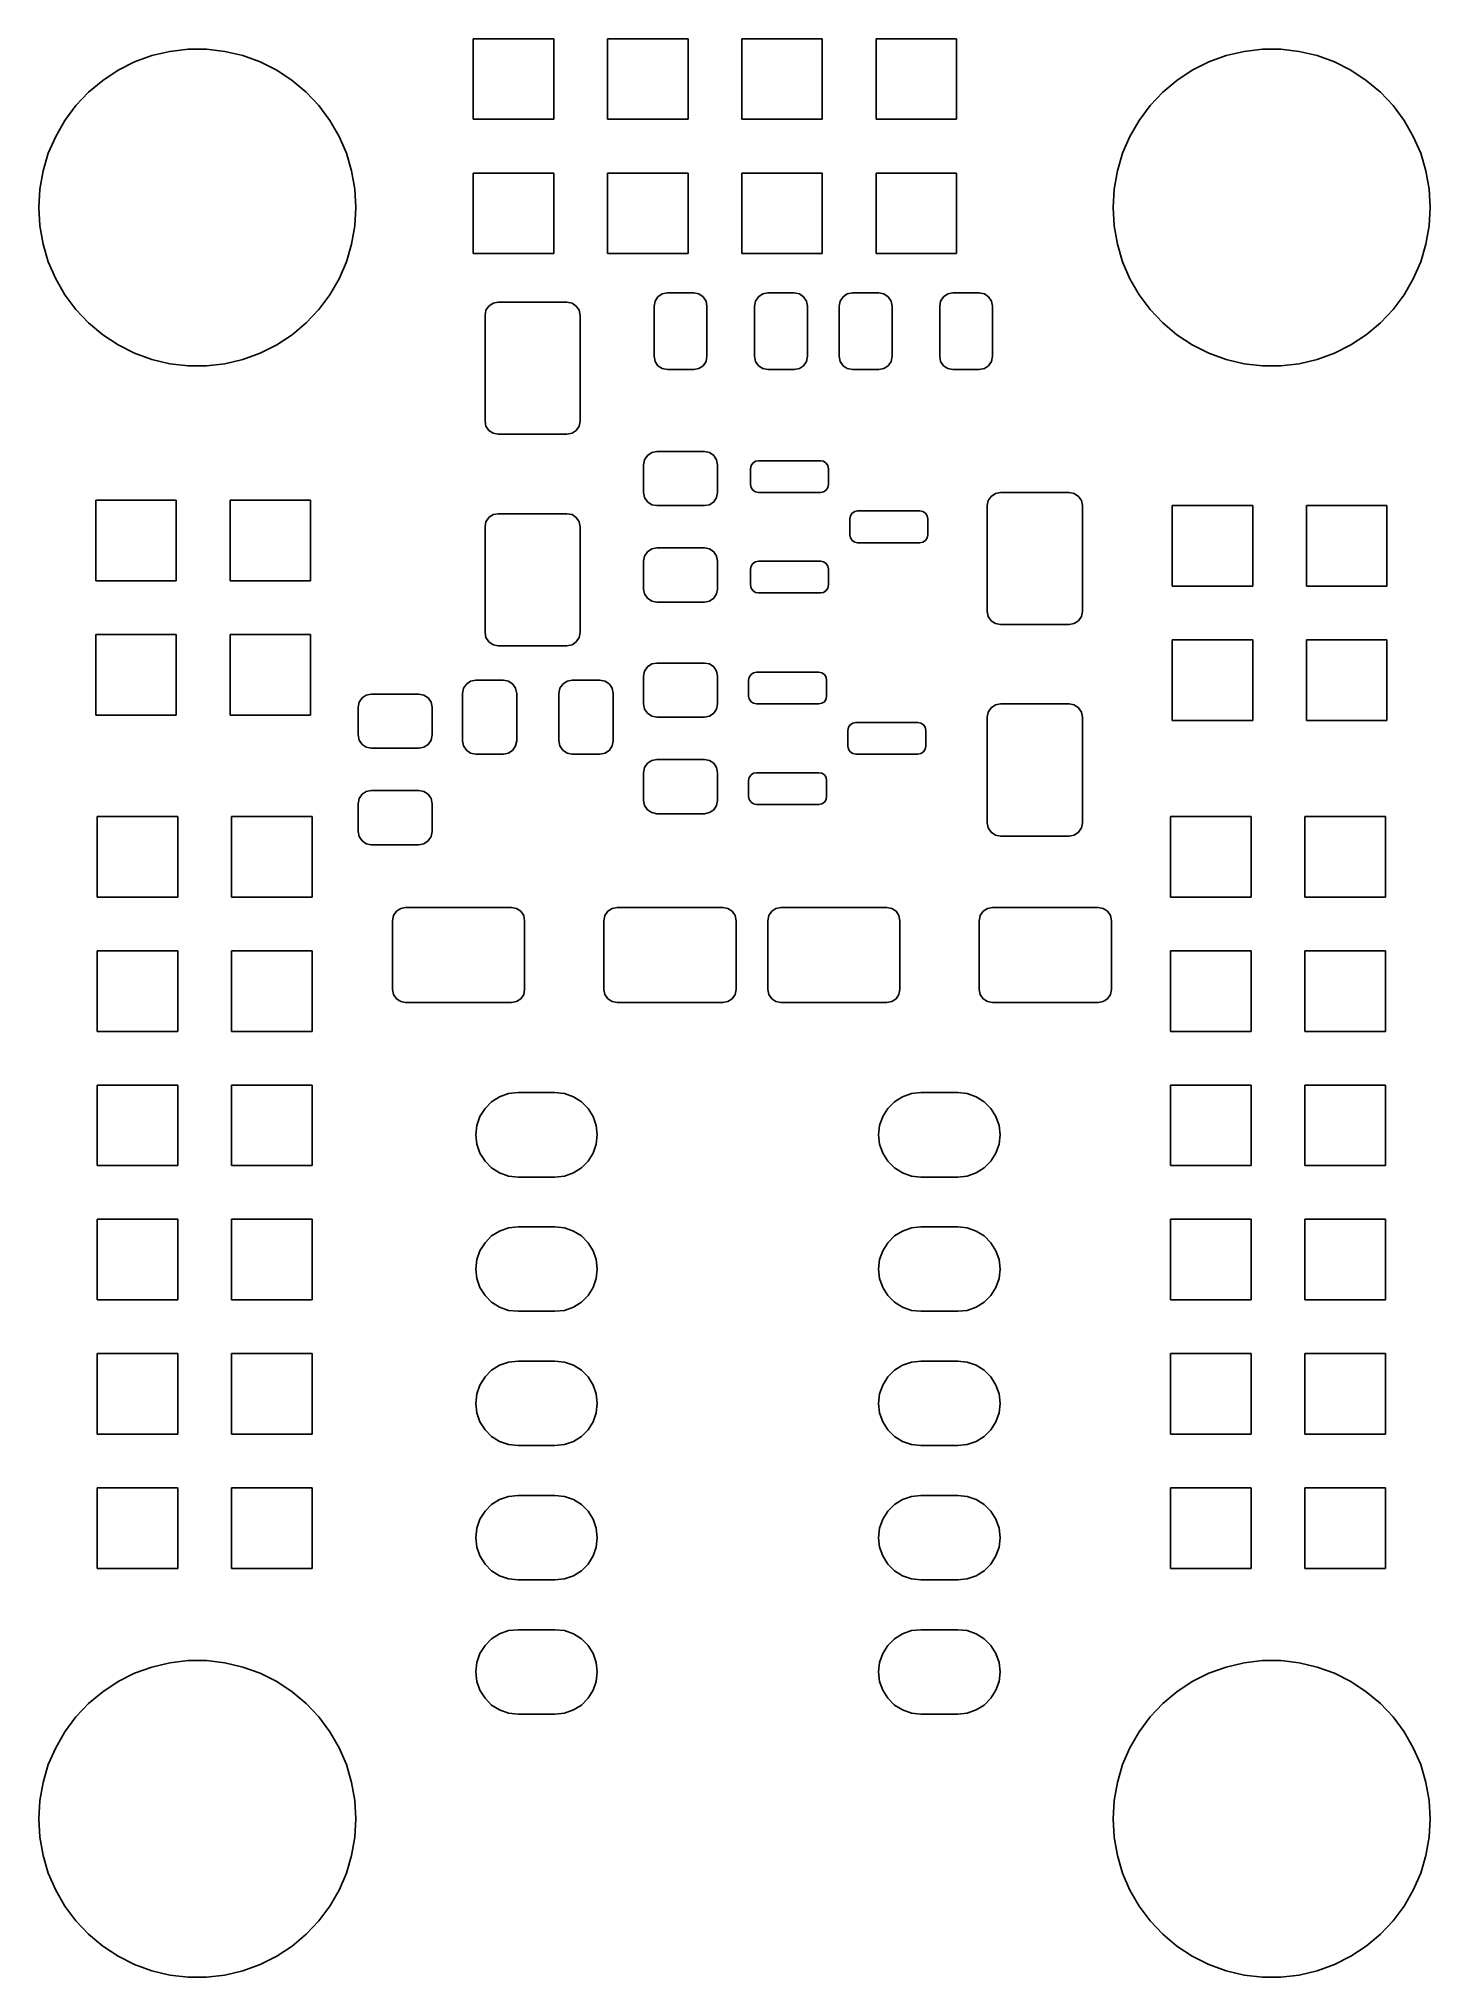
# Model space of a CAD drawing. Extents: x 0.28 to 1.32, y 0.28 to 1.73.
import ezdxf

# ---------------------------------------------------------------- set-up
doc = ezdxf.new("R2010")
doc.units = 0
doc.header["$MEASUREMENT"] = 0
doc.layers.add('BLACK', color=7, linetype='CONTINUOUS')

msp = doc.modelspace()

# ---------------------------------------------------------------- linework, layer by layer
at = {"layer": 'BLACK', "linetype": 'CONTINUOUS'}
for p, q in [((0.3795, 1.7163), (0.3931, 1.7179)), ((0.3931, 1.7179), (0.4069, 1.7179)), ((0.4069, 1.7179), (0.4205, 1.7163)), ((0.6054, 1.6657), (0.6054, 1.7257)), ((0.6054, 1.7257), (0.6654, 1.7257)), ((0.6654, 1.7257), (0.6654, 1.6657)), ((0.7054, 1.6657), (0.7054, 1.7257)), ((0.7054, 1.7257), (0.7654, 1.7257)), ((0.7654, 1.7257), (0.7654, 1.6657)), ((0.8054, 1.6657), (0.8054, 1.7257)), ((0.8054, 1.7257), (0.8654, 1.7257)), ((0.8654, 1.7257), (0.8654, 1.6657)), ((0.9054, 1.6657), (0.9054, 1.7257)), ((0.9054, 1.7257), (0.9654, 1.7257)), ((0.9654, 1.7257), (0.9654, 1.6657)), ((1.1795, 1.7163), (1.1931, 1.7179)), ((1.1931, 1.7179), (1.2069, 1.7179)), ((1.2069, 1.7179), (1.2205, 1.7163)), ((0.3409, 1.7023), (0.3532, 1.7085)), ((0.3532, 1.7085), (0.3661, 1.7131)), ((0.3661, 1.7131), (0.3795, 1.7163)), ((0.4205, 1.7163), (0.4339, 1.7131)), ((0.4339, 1.7131), (0.4468, 1.7085)), ((0.4468, 1.7085), (0.4591, 1.7023)), ((1.1409, 1.7023), (1.1532, 1.7085)), ((1.1532, 1.7085), (1.1661, 1.7131)), ((1.1661, 1.7131), (1.1795, 1.7163)), ((1.2205, 1.7163), (1.2339, 1.7131)), ((1.2339, 1.7131), (1.2468, 1.7085)), ((1.2468, 1.7085), (1.2591, 1.7023)), ((0.3189, 1.6859), (0.3295, 1.6947)), ((0.3295, 1.6947), (0.3409, 1.7023)), ((0.4591, 1.7023), (0.4705, 1.6947)), ((0.4705, 1.6947), (0.4811, 1.6859)), ((1.1189, 1.6859), (1.1295, 1.6947)), ((1.1295, 1.6947), (1.1409, 1.7023)), ((1.2591, 1.7023), (1.2705, 1.6947)), ((1.2705, 1.6947), (1.2811, 1.6859)), ((0.3013, 1.6649), (0.3095, 1.6759)), ((0.3095, 1.6759), (0.3189, 1.6859)), ((0.4811, 1.6859), (0.4905, 1.6759)), ((0.4905, 1.6759), (0.4987, 1.6649)), ((1.1013, 1.6649), (1.1095, 1.6759)), ((1.1095, 1.6759), (1.1189, 1.6859)), ((1.2811, 1.6859), (1.2905, 1.6759)), ((1.2905, 1.6759), (1.2987, 1.6649)), ((0.2945, 1.653), (0.3013, 1.6649)), ((0.4987, 1.6649), (0.5055, 1.653)), ((0.6654, 1.6657), (0.6054, 1.6657)), ((0.7654, 1.6657), (0.7054, 1.6657)), ((0.8654, 1.6657), (0.8054, 1.6657)), ((0.9654, 1.6657), (0.9054, 1.6657)), ((1.0945, 1.653), (1.1013, 1.6649)), ((1.2987, 1.6649), (1.3055, 1.653)), ((0.289, 1.6404), (0.2945, 1.653)), ((0.5055, 1.653), (0.511, 1.6404)), ((1.089, 1.6404), (1.0945, 1.653)), ((1.3055, 1.653), (1.311, 1.6404)), ((0.2851, 1.6272), (0.289, 1.6404)), ((0.511, 1.6404), (0.5149, 1.6272)), ((1.0851, 1.6272), (1.089, 1.6404)), ((1.311, 1.6404), (1.3149, 1.6272)), ((0.2827, 1.6137), (0.2851, 1.6272)), ((0.5149, 1.6272), (0.5173, 1.6137)), ((0.6054, 1.5657), (0.6054, 1.6257)), ((0.6054, 1.6257), (0.6654, 1.6257)), ((0.6654, 1.6257), (0.6654, 1.5657)), ((0.7054, 1.5657), (0.7054, 1.6257)), ((0.7054, 1.6257), (0.7654, 1.6257)), ((0.7654, 1.6257), (0.7654, 1.5657)), ((0.8054, 1.5657), (0.8054, 1.6257)), ((0.8054, 1.6257), (0.8654, 1.6257)), ((0.8654, 1.6257), (0.8654, 1.5657)), ((0.9054, 1.5657), (0.9054, 1.6257)), ((0.9054, 1.6257), (0.9654, 1.6257)), ((0.9654, 1.6257), (0.9654, 1.5657)), ((1.0827, 1.6137), (1.0851, 1.6272)), ((1.3149, 1.6272), (1.3173, 1.6137)), ((0.2819, 1.6), (0.2827, 1.6137)), ((0.5173, 1.6137), (0.5181, 1.6)), ((1.0819, 1.6), (1.0827, 1.6137)), ((1.3173, 1.6137), (1.3181, 1.6)), ((0.2827, 1.5863), (0.2819, 1.6)), ((0.5181, 1.6), (0.5173, 1.5863)), ((1.0827, 1.5863), (1.0819, 1.6)), ((1.3181, 1.6), (1.3173, 1.5863)), ((0.2851, 1.5728), (0.2827, 1.5863)), ((0.5173, 1.5863), (0.5149, 1.5728)), ((1.0851, 1.5728), (1.0827, 1.5863)), ((1.3173, 1.5863), (1.3149, 1.5728)), ((0.289, 1.5596), (0.2851, 1.5728)), ((0.2945, 1.547), (0.289, 1.5596)), ((0.511, 1.5596), (0.5055, 1.547)), ((0.5149, 1.5728), (0.511, 1.5596)), ((0.6654, 1.5657), (0.6054, 1.5657)), ((0.7654, 1.5657), (0.7054, 1.5657)), ((0.8654, 1.5657), (0.8054, 1.5657)), ((0.9654, 1.5657), (0.9054, 1.5657)), ((1.089, 1.5596), (1.0851, 1.5728)), ((1.0945, 1.547), (1.089, 1.5596)), ((1.311, 1.5596), (1.3055, 1.547)), ((1.3149, 1.5728), (1.311, 1.5596)), ((0.3013, 1.5351), (0.2945, 1.547)), ((0.5055, 1.547), (0.4987, 1.5351)), ((1.1013, 1.5351), (1.0945, 1.547)), ((1.3055, 1.547), (1.2987, 1.5351)), ((0.3095, 1.5241), (0.3013, 1.5351)), ((0.4987, 1.5351), (0.4905, 1.5241)), ((0.7402, 1.5266), (0.7409, 1.5303)), ((0.7409, 1.5303), (0.743, 1.5335)), ((0.743, 1.5335), (0.7462, 1.5357)), ((0.7462, 1.5357), (0.75, 1.5364)), ((0.75, 1.5364), (0.7697, 1.5364)), ((0.7697, 1.5364), (0.7735, 1.5357)), ((0.7735, 1.5357), (0.7766, 1.5335)), ((0.7766, 1.5335), (0.7788, 1.5303)), ((0.7788, 1.5303), (0.7795, 1.5266)), ((0.815, 1.5266), (0.8157, 1.5303)), ((0.8157, 1.5303), (0.8178, 1.5335)), ((0.8178, 1.5335), (0.821, 1.5357)), ((0.821, 1.5357), (0.8248, 1.5364)), ((0.8248, 1.5364), (0.8445, 1.5364)), ((0.8445, 1.5364), (0.8483, 1.5357)), ((0.8483, 1.5357), (0.8514, 1.5335)), ((0.8514, 1.5335), (0.8536, 1.5303)), ((0.8536, 1.5303), (0.8543, 1.5266)), ((0.878, 1.5266), (0.8787, 1.5303)), ((0.8787, 1.5303), (0.8808, 1.5335)), ((0.8808, 1.5335), (0.884, 1.5357)), ((0.884, 1.5357), (0.8878, 1.5364)), ((0.8878, 1.5364), (0.9075, 1.5364)), ((0.9075, 1.5364), (0.9112, 1.5357)), ((0.9112, 1.5357), (0.9144, 1.5335)), ((0.9144, 1.5335), (0.9166, 1.5303)), ((0.9166, 1.5303), (0.9173, 1.5266)), ((0.9528, 1.5266), (0.9535, 1.5303)), ((0.9535, 1.5303), (0.9556, 1.5335)), ((0.9556, 1.5335), (0.9588, 1.5357)), ((0.9588, 1.5357), (0.9626, 1.5364)), ((0.9626, 1.5364), (0.9823, 1.5364)), ((0.9823, 1.5364), (0.9861, 1.5357)), ((0.9861, 1.5357), (0.9892, 1.5335)), ((0.9892, 1.5335), (0.9914, 1.5303)), ((0.9914, 1.5303), (0.9921, 1.5266)), ((1.1095, 1.5241), (1.1013, 1.5351)), ((1.2987, 1.5351), (1.2905, 1.5241)), ((0.3189, 1.5141), (0.3095, 1.5241)), ((0.4905, 1.5241), (0.4811, 1.5141)), ((0.6142, 1.5197), (0.6149, 1.5235)), ((0.6142, 1.4409), (0.6142, 1.5197)), ((0.6149, 1.5235), (0.6171, 1.5266)), ((0.6171, 1.5266), (0.6202, 1.5288)), ((0.6202, 1.5288), (0.624, 1.5295)), ((0.624, 1.5295), (0.6752, 1.5295)), ((0.6752, 1.5295), (0.679, 1.5288)), ((0.679, 1.5288), (0.6822, 1.5266)), ((0.6822, 1.5266), (0.6843, 1.5235)), ((0.6843, 1.5235), (0.685, 1.5197)), ((0.685, 1.5197), (0.685, 1.4409)), ((0.7402, 1.4892), (0.7402, 1.5266)), ((0.7795, 1.5266), (0.7795, 1.4892)), ((0.815, 1.4892), (0.815, 1.5266)), ((0.8543, 1.5266), (0.8543, 1.4892)), ((0.878, 1.4892), (0.878, 1.5266)), ((0.9173, 1.5266), (0.9173, 1.4892)), ((0.9528, 1.4892), (0.9528, 1.5266)), ((0.9921, 1.5266), (0.9921, 1.4892)), ((1.1189, 1.5141), (1.1095, 1.5241)), ((1.2905, 1.5241), (1.2811, 1.5141)), ((0.3295, 1.5053), (0.3189, 1.5141)), ((0.3409, 1.4977), (0.3295, 1.5053)), ((0.4705, 1.5053), (0.4591, 1.4977)), ((0.4811, 1.5141), (0.4705, 1.5053)), ((1.1295, 1.5053), (1.1189, 1.5141)), ((1.1409, 1.4977), (1.1295, 1.5053)), ((1.2705, 1.5053), (1.2591, 1.4977)), ((1.2811, 1.5141), (1.2705, 1.5053)), ((0.3532, 1.4915), (0.3409, 1.4977)), ((0.3661, 1.4869), (0.3532, 1.4915)), ((0.4468, 1.4915), (0.4339, 1.4869)), ((0.4591, 1.4977), (0.4468, 1.4915)), ((0.7409, 1.4854), (0.7402, 1.4892)), ((0.7795, 1.4892), (0.7788, 1.4854)), ((0.8157, 1.4854), (0.815, 1.4892)), ((0.8543, 1.4892), (0.8536, 1.4854)), ((0.8787, 1.4854), (0.878, 1.4892)), ((0.9173, 1.4892), (0.9166, 1.4854)), ((0.9535, 1.4854), (0.9528, 1.4892)), ((0.9921, 1.4892), (0.9914, 1.4854)), ((1.1532, 1.4915), (1.1409, 1.4977)), ((1.1661, 1.4869), (1.1532, 1.4915)), ((1.2468, 1.4915), (1.2339, 1.4869)), ((1.2591, 1.4977), (1.2468, 1.4915)), ((0.3795, 1.4837), (0.3661, 1.4869)), ((0.3931, 1.4821), (0.3795, 1.4837)), ((0.4069, 1.4821), (0.3931, 1.4821)), ((0.4205, 1.4837), (0.4069, 1.4821)), ((0.4339, 1.4869), (0.4205, 1.4837)), ((0.743, 1.4822), (0.7409, 1.4854)), ((0.7462, 1.4801), (0.743, 1.4822)), ((0.75, 1.4793), (0.7462, 1.4801)), ((0.7697, 1.4793), (0.75, 1.4793)), ((0.7735, 1.4801), (0.7697, 1.4793)), ((0.7766, 1.4822), (0.7735, 1.4801)), ((0.7788, 1.4854), (0.7766, 1.4822)), ((0.8178, 1.4822), (0.8157, 1.4854)), ((0.821, 1.4801), (0.8178, 1.4822)), ((0.8248, 1.4793), (0.821, 1.4801)), ((0.8445, 1.4793), (0.8248, 1.4793)), ((0.8483, 1.4801), (0.8445, 1.4793)), ((0.8514, 1.4822), (0.8483, 1.4801)), ((0.8536, 1.4854), (0.8514, 1.4822)), ((0.8808, 1.4822), (0.8787, 1.4854)), ((0.884, 1.4801), (0.8808, 1.4822)), ((0.8878, 1.4793), (0.884, 1.4801)), ((0.9075, 1.4793), (0.8878, 1.4793)), ((0.9112, 1.4801), (0.9075, 1.4793)), ((0.9144, 1.4822), (0.9112, 1.4801)), ((0.9166, 1.4854), (0.9144, 1.4822)), ((0.9556, 1.4822), (0.9535, 1.4854)), ((0.9588, 1.4801), (0.9556, 1.4822)), ((0.9626, 1.4793), (0.9588, 1.4801)), ((0.9823, 1.4793), (0.9626, 1.4793)), ((0.9861, 1.4801), (0.9823, 1.4793)), ((0.9892, 1.4822), (0.9861, 1.4801)), ((0.9914, 1.4854), (0.9892, 1.4822)), ((1.1795, 1.4837), (1.1661, 1.4869)), ((1.1931, 1.4821), (1.1795, 1.4837)), ((1.2069, 1.4821), (1.1931, 1.4821)), ((1.2205, 1.4837), (1.2069, 1.4821)), ((1.2339, 1.4869), (1.2205, 1.4837)), ((0.6149, 1.4372), (0.6142, 1.4409)), ((0.6171, 1.434), (0.6149, 1.4372)), ((0.6202, 1.4319), (0.6171, 1.434)), ((0.624, 1.4311), (0.6202, 1.4319)), ((0.6752, 1.4311), (0.624, 1.4311)), ((0.679, 1.4319), (0.6752, 1.4311)), ((0.6822, 1.434), (0.679, 1.4319)), ((0.6843, 1.4372), (0.6822, 1.434)), ((0.685, 1.4409), (0.6843, 1.4372)), ((0.733, 1.4122), (0.7352, 1.4154)), ((0.7352, 1.4154), (0.7384, 1.4176)), ((0.7384, 1.4176), (0.7421, 1.4183)), ((0.7421, 1.4183), (0.7776, 1.4183)), ((0.7776, 1.4183), (0.7813, 1.4176)), ((0.7813, 1.4176), (0.7845, 1.4154)), ((0.7845, 1.4154), (0.7867, 1.4122)), ((0.7323, 1.4085), (0.733, 1.4122)), ((0.7323, 1.3878), (0.7323, 1.4085)), ((0.7867, 1.4122), (0.7874, 1.4085)), ((0.7874, 1.4085), (0.7874, 1.3878)), ((0.812, 1.4055), (0.8125, 1.4078)), ((0.812, 1.3937), (0.812, 1.4055)), ((0.8125, 1.4078), (0.8137, 1.4097)), ((0.8137, 1.4097), (0.8157, 1.411)), ((0.8157, 1.411), (0.8179, 1.4114)), ((0.8179, 1.4114), (0.8642, 1.4114)), ((0.8642, 1.4114), (0.8664, 1.411)), ((0.8664, 1.411), (0.8683, 1.4097)), ((0.8683, 1.4097), (0.8696, 1.4078)), ((0.8696, 1.4078), (0.8701, 1.4055)), ((0.8701, 1.4055), (0.8701, 1.3937)), ((0.733, 1.384), (0.7323, 1.3878)), ((0.7874, 1.3878), (0.7867, 1.384)), ((0.8125, 1.3914), (0.812, 1.3937)), ((0.8137, 1.3895), (0.8125, 1.3914)), ((0.8157, 1.3882), (0.8137, 1.3895)), ((0.8179, 1.3878), (0.8157, 1.3882)), ((0.8642, 1.3878), (0.8179, 1.3878)), ((0.8664, 1.3882), (0.8642, 1.3878)), ((0.8683, 1.3895), (0.8664, 1.3882)), ((0.8696, 1.3914), (0.8683, 1.3895)), ((0.8701, 1.3937), (0.8696, 1.3914)), ((0.9911, 1.3849), (0.9943, 1.387)), ((0.9943, 1.387), (0.998, 1.3878)), ((0.998, 1.3878), (1.0492, 1.3878)), ((1.0492, 1.3878), (1.053, 1.387)), ((1.053, 1.387), (1.0562, 1.3849)), ((0.3243, 1.322), (0.3243, 1.382)), ((0.3243, 1.382), (0.3843, 1.382)), ((0.3843, 1.382), (0.3843, 1.322)), ((0.4243, 1.322), (0.4243, 1.382)), ((0.4243, 1.382), (0.4843, 1.382)), ((0.4843, 1.382), (0.4843, 1.322)), ((0.6202, 1.3713), (0.624, 1.372)), ((0.624, 1.372), (0.6752, 1.372)), ((0.6752, 1.372), (0.679, 1.3713)), ((0.7352, 1.3808), (0.733, 1.384)), ((0.7384, 1.3787), (0.7352, 1.3808)), ((0.7421, 1.378), (0.7384, 1.3787)), ((0.7776, 1.378), (0.7421, 1.378)), ((0.7813, 1.3787), (0.7776, 1.378)), ((0.7845, 1.3808), (0.7813, 1.3787)), ((0.7867, 1.384), (0.7845, 1.3808)), ((0.8863, 1.3704), (0.8876, 1.3723)), ((0.8876, 1.3723), (0.8895, 1.3736)), ((0.8895, 1.3736), (0.8917, 1.374)), ((0.8917, 1.374), (0.938, 1.374)), ((0.938, 1.374), (0.9403, 1.3736)), ((0.9403, 1.3736), (0.9422, 1.3723)), ((0.9422, 1.3723), (0.9434, 1.3704)), ((0.9882, 1.378), (0.9889, 1.3817)), ((0.9882, 1.2992), (0.9882, 1.378)), ((0.9889, 1.3817), (0.9911, 1.3849)), ((1.0562, 1.3849), (1.0583, 1.3817)), ((1.0583, 1.3817), (1.0591, 1.378)), ((1.0591, 1.378), (1.0591, 1.2992)), ((1.1259, 1.318), (1.1259, 1.378)), ((1.1259, 1.378), (1.1859, 1.378)), ((1.1859, 1.378), (1.1859, 1.318)), ((1.2259, 1.318), (1.2259, 1.378)), ((1.2259, 1.378), (1.2859, 1.378)), ((1.2859, 1.378), (1.2859, 1.318)), ((0.6142, 1.3622), (0.6149, 1.366)), ((0.6142, 1.2835), (0.6142, 1.3622)), ((0.6149, 1.366), (0.6171, 1.3692)), ((0.6171, 1.3692), (0.6202, 1.3713)), ((0.679, 1.3713), (0.6822, 1.3692)), ((0.6822, 1.3692), (0.6843, 1.366)), ((0.6843, 1.366), (0.685, 1.3622)), ((0.685, 1.3622), (0.685, 1.2835)), ((0.8858, 1.3681), (0.8863, 1.3704)), ((0.8858, 1.3563), (0.8858, 1.3681)), ((0.9434, 1.3704), (0.9439, 1.3681)), ((0.9439, 1.3681), (0.9439, 1.3563)), ((0.733, 1.3404), (0.7352, 1.3436)), ((0.7352, 1.3436), (0.7384, 1.3457)), ((0.7384, 1.3457), (0.7421, 1.3465)), ((0.7421, 1.3465), (0.7776, 1.3465)), ((0.7776, 1.3465), (0.7813, 1.3457)), ((0.7813, 1.3457), (0.7845, 1.3436)), ((0.7845, 1.3436), (0.7867, 1.3404)), ((0.8863, 1.354), (0.8858, 1.3563)), ((0.8876, 1.3521), (0.8863, 1.354)), ((0.8895, 1.3508), (0.8876, 1.3521)), ((0.8917, 1.3504), (0.8895, 1.3508)), ((0.938, 1.3504), (0.8917, 1.3504)), ((0.9403, 1.3508), (0.938, 1.3504)), ((0.9422, 1.3521), (0.9403, 1.3508)), ((0.9434, 1.354), (0.9422, 1.3521)), ((0.9439, 1.3563), (0.9434, 1.354)), ((0.7323, 1.3366), (0.733, 1.3404)), ((0.7323, 1.3159), (0.7323, 1.3366)), ((0.7867, 1.3404), (0.7874, 1.3366)), ((0.7874, 1.3366), (0.7874, 1.3159)), ((0.812, 1.3307), (0.8125, 1.333)), ((0.812, 1.3189), (0.812, 1.3307)), ((0.8125, 1.333), (0.8137, 1.3349)), ((0.8137, 1.3349), (0.8157, 1.3362)), ((0.8157, 1.3362), (0.8179, 1.3366)), ((0.8179, 1.3366), (0.8642, 1.3366)), ((0.8642, 1.3366), (0.8664, 1.3362)), ((0.8664, 1.3362), (0.8683, 1.3349)), ((0.8683, 1.3349), (0.8696, 1.333)), ((0.8696, 1.333), (0.8701, 1.3307)), ((0.8701, 1.3307), (0.8701, 1.3189)), ((0.3843, 1.322), (0.3243, 1.322)), ((0.4843, 1.322), (0.4243, 1.322)), ((0.733, 1.3122), (0.7323, 1.3159)), ((0.7874, 1.3159), (0.7867, 1.3122)), ((0.8125, 1.3166), (0.812, 1.3189)), ((0.8137, 1.3147), (0.8125, 1.3166)), ((0.8157, 1.3134), (0.8137, 1.3147)), ((0.8683, 1.3147), (0.8664, 1.3134)), ((0.8696, 1.3166), (0.8683, 1.3147)), ((0.8701, 1.3189), (0.8696, 1.3166)), ((1.1859, 1.318), (1.1259, 1.318)), ((1.2859, 1.318), (1.2259, 1.318)), ((0.7352, 1.309), (0.733, 1.3122)), ((0.7384, 1.3069), (0.7352, 1.309)), ((0.7421, 1.3061), (0.7384, 1.3069)), ((0.7776, 1.3061), (0.7421, 1.3061)), ((0.7813, 1.3069), (0.7776, 1.3061)), ((0.7845, 1.309), (0.7813, 1.3069)), ((0.7867, 1.3122), (0.7845, 1.309)), ((0.8179, 1.313), (0.8157, 1.3134)), ((0.8642, 1.313), (0.8179, 1.313)), ((0.8664, 1.3134), (0.8642, 1.313)), ((0.9889, 1.2954), (0.9882, 1.2992)), ((0.9911, 1.2923), (0.9889, 1.2954)), ((0.9943, 1.2901), (0.9911, 1.2923)), ((0.998, 1.2894), (0.9943, 1.2901)), ((1.0492, 1.2894), (0.998, 1.2894)), ((1.053, 1.2901), (1.0492, 1.2894)), ((1.0562, 1.2923), (1.053, 1.2901)), ((1.0583, 1.2954), (1.0562, 1.2923)), ((1.0591, 1.2992), (1.0583, 1.2954)), ((0.3243, 1.222), (0.3243, 1.282)), ((0.3243, 1.282), (0.3843, 1.282)), ((0.3843, 1.282), (0.3843, 1.222)), ((0.4243, 1.222), (0.4243, 1.282)), ((0.4243, 1.282), (0.4843, 1.282)), ((0.4843, 1.282), (0.4843, 1.222)), ((0.6149, 1.2797), (0.6142, 1.2835)), ((0.6171, 1.2765), (0.6149, 1.2797)), ((0.6202, 1.2744), (0.6171, 1.2765)), ((0.624, 1.2736), (0.6202, 1.2744)), ((0.6752, 1.2736), (0.624, 1.2736)), ((0.679, 1.2744), (0.6752, 1.2736)), ((0.6822, 1.2765), (0.679, 1.2744)), ((0.6843, 1.2797), (0.6822, 1.2765)), ((0.685, 1.2835), (0.6843, 1.2797)), ((1.1259, 1.218), (1.1259, 1.278)), ((1.1259, 1.278), (1.1859, 1.278)), ((1.1859, 1.278), (1.1859, 1.218)), ((1.2259, 1.218), (1.2259, 1.278)), ((1.2259, 1.278), (1.2859, 1.278)), ((1.2859, 1.278), (1.2859, 1.218)), ((0.733, 1.2548), (0.7352, 1.2579)), ((0.7352, 1.2579), (0.7384, 1.2601)), ((0.7384, 1.2601), (0.7421, 1.2608)), ((0.7421, 1.2608), (0.7776, 1.2608)), ((0.7776, 1.2608), (0.7813, 1.2601)), ((0.7813, 1.2601), (0.7845, 1.2579)), ((0.7845, 1.2579), (0.7867, 1.2548)), ((0.5974, 1.2382), (0.5982, 1.242)), ((0.5982, 1.242), (0.6003, 1.2451)), ((0.6003, 1.2451), (0.6035, 1.2473)), ((0.6035, 1.2473), (0.6073, 1.248)), ((0.6073, 1.248), (0.628, 1.248)), ((0.628, 1.248), (0.6317, 1.2473)), ((0.6317, 1.2473), (0.6349, 1.2451)), ((0.6349, 1.2451), (0.637, 1.242)), ((0.637, 1.242), (0.6378, 1.2382)), ((0.6693, 1.2382), (0.67, 1.242)), ((0.67, 1.242), (0.6722, 1.2451)), ((0.6722, 1.2451), (0.6754, 1.2473)), ((0.6754, 1.2473), (0.6791, 1.248)), ((0.6791, 1.248), (0.6998, 1.248)), ((0.6998, 1.248), (0.7036, 1.2473)), ((0.7036, 1.2473), (0.7068, 1.2451)), ((0.7068, 1.2451), (0.7089, 1.242)), ((0.7089, 1.242), (0.7096, 1.2382)), ((0.7323, 1.251), (0.733, 1.2548)), ((0.7323, 1.2303), (0.7323, 1.251)), ((0.7867, 1.2548), (0.7874, 1.251)), ((0.7874, 1.251), (0.7874, 1.2303)), ((0.8105, 1.248), (0.811, 1.2503)), ((0.8105, 1.2362), (0.8105, 1.248)), ((0.811, 1.2503), (0.8123, 1.2522)), ((0.8123, 1.2522), (0.8142, 1.2535)), ((0.8142, 1.2535), (0.8164, 1.2539)), ((0.8164, 1.2539), (0.8627, 1.2539)), ((0.8627, 1.2539), (0.865, 1.2535)), ((0.865, 1.2535), (0.8669, 1.2522)), ((0.8669, 1.2522), (0.8682, 1.2503)), ((0.8682, 1.2503), (0.8686, 1.248)), ((0.8686, 1.248), (0.8686, 1.2362)), ((0.5197, 1.2279), (0.5204, 1.2316)), ((0.5197, 1.2072), (0.5197, 1.2279)), ((0.5204, 1.2316), (0.5226, 1.2348)), ((0.5226, 1.2348), (0.5258, 1.2369)), ((0.5258, 1.2369), (0.5295, 1.2377)), ((0.5295, 1.2377), (0.565, 1.2377)), ((0.565, 1.2377), (0.5687, 1.2369)), ((0.5687, 1.2369), (0.5719, 1.2348)), ((0.5719, 1.2348), (0.5741, 1.2316)), ((0.5741, 1.2316), (0.5748, 1.2279)), ((0.5748, 1.2279), (0.5748, 1.2072)), ((0.5974, 1.2028), (0.5974, 1.2382)), ((0.6378, 1.2382), (0.6378, 1.2028)), ((0.6693, 1.2028), (0.6693, 1.2382)), ((0.7096, 1.2382), (0.7096, 1.2028)), ((0.733, 1.2265), (0.7323, 1.2303)), ((0.7874, 1.2303), (0.7867, 1.2265)), ((0.811, 1.234), (0.8105, 1.2362)), ((0.8123, 1.232), (0.811, 1.234)), ((0.8142, 1.2308), (0.8123, 1.232)), ((0.8164, 1.2303), (0.8142, 1.2308)), ((0.8627, 1.2303), (0.8164, 1.2303)), ((0.865, 1.2308), (0.8627, 1.2303)), ((0.8669, 1.232), (0.865, 1.2308)), ((0.8682, 1.234), (0.8669, 1.232)), ((0.8686, 1.2362), (0.8682, 1.234)), ((0.9889, 1.2242), (0.9911, 1.2274)), ((0.9911, 1.2274), (0.9943, 1.2296)), ((0.9943, 1.2296), (0.998, 1.2303)), ((0.998, 1.2303), (1.0492, 1.2303)), ((1.0492, 1.2303), (1.053, 1.2296)), ((1.053, 1.2296), (1.0562, 1.2274)), ((1.0562, 1.2274), (1.0583, 1.2242)), ((0.3843, 1.222), (0.3243, 1.222)), ((0.4843, 1.222), (0.4243, 1.222)), ((0.7352, 1.2234), (0.733, 1.2265)), ((0.7384, 1.2212), (0.7352, 1.2234)), ((0.7421, 1.2205), (0.7384, 1.2212)), ((0.7776, 1.2205), (0.7421, 1.2205)), ((0.7813, 1.2212), (0.7776, 1.2205)), ((0.7845, 1.2234), (0.7813, 1.2212)), ((0.7867, 1.2265), (0.7845, 1.2234)), ((0.8844, 1.2106), (0.8848, 1.2129)), ((0.8848, 1.2129), (0.8861, 1.2148)), ((0.8861, 1.2148), (0.888, 1.2161)), ((0.888, 1.2161), (0.8903, 1.2165)), ((0.8903, 1.2165), (0.9365, 1.2165)), ((0.9365, 1.2165), (0.9388, 1.2161)), ((0.9388, 1.2161), (0.9407, 1.2148)), ((0.9407, 1.2148), (0.942, 1.2129)), ((0.942, 1.2129), (0.9424, 1.2106)), ((0.9882, 1.2205), (0.9889, 1.2242)), ((0.9882, 1.1417), (0.9882, 1.2205)), ((1.0583, 1.2242), (1.0591, 1.2205)), ((1.0591, 1.2205), (1.0591, 1.1417)), ((1.1859, 1.218), (1.1259, 1.218)), ((1.2859, 1.218), (1.2259, 1.218)), ((0.5204, 1.2034), (0.5197, 1.2072)), ((0.5226, 1.2002), (0.5204, 1.2034)), ((0.5258, 1.1981), (0.5226, 1.2002)), ((0.5719, 1.2002), (0.5687, 1.1981)), ((0.5741, 1.2034), (0.5719, 1.2002)), ((0.5748, 1.2072), (0.5741, 1.2034)), ((0.5982, 1.199), (0.5974, 1.2028)), ((0.6003, 1.1958), (0.5982, 1.199)), ((0.637, 1.199), (0.6349, 1.1958)), ((0.6378, 1.2028), (0.637, 1.199)), ((0.67, 1.199), (0.6693, 1.2028)), ((0.6722, 1.1958), (0.67, 1.199)), ((0.7089, 1.199), (0.7068, 1.1958)), ((0.7096, 1.2028), (0.7089, 1.199)), ((0.8844, 1.1988), (0.8844, 1.2106)), ((0.8848, 1.1966), (0.8844, 1.1988)), ((0.9424, 1.1988), (0.942, 1.1966)), ((0.9424, 1.2106), (0.9424, 1.1988)), ((0.5295, 1.1973), (0.5258, 1.1981)), ((0.565, 1.1973), (0.5295, 1.1973)), ((0.5687, 1.1981), (0.565, 1.1973)), ((0.6035, 1.1937), (0.6003, 1.1958)), ((0.6073, 1.1929), (0.6035, 1.1937)), ((0.628, 1.1929), (0.6073, 1.1929)), ((0.6317, 1.1937), (0.628, 1.1929)), ((0.6349, 1.1958), (0.6317, 1.1937)), ((0.6754, 1.1937), (0.6722, 1.1958)), ((0.6791, 1.1929), (0.6754, 1.1937)), ((0.6998, 1.1929), (0.6791, 1.1929)), ((0.7036, 1.1937), (0.6998, 1.1929)), ((0.7068, 1.1958), (0.7036, 1.1937)), ((0.733, 1.1829), (0.7352, 1.1861)), ((0.7352, 1.1861), (0.7384, 1.1882)), ((0.7384, 1.1882), (0.7421, 1.189)), ((0.7421, 1.189), (0.7776, 1.189)), ((0.7776, 1.189), (0.7813, 1.1882)), ((0.7813, 1.1882), (0.7845, 1.1861)), ((0.7845, 1.1861), (0.7867, 1.1829)), ((0.8861, 1.1946), (0.8848, 1.1966)), ((0.888, 1.1934), (0.8861, 1.1946)), ((0.8903, 1.1929), (0.888, 1.1934)), ((0.9365, 1.1929), (0.8903, 1.1929)), ((0.9388, 1.1934), (0.9365, 1.1929)), ((0.9407, 1.1946), (0.9388, 1.1934)), ((0.942, 1.1966), (0.9407, 1.1946)), ((0.7323, 1.1791), (0.733, 1.1829)), ((0.7323, 1.1585), (0.7323, 1.1791)), ((0.7867, 1.1829), (0.7874, 1.1791)), ((0.7874, 1.1791), (0.7874, 1.1585)), ((0.8105, 1.1732), (0.811, 1.1755)), ((0.8105, 1.1614), (0.8105, 1.1732)), ((0.811, 1.1755), (0.8123, 1.1774)), ((0.8123, 1.1774), (0.8142, 1.1787)), ((0.8142, 1.1787), (0.8164, 1.1791)), ((0.8164, 1.1791), (0.8627, 1.1791)), ((0.8627, 1.1791), (0.865, 1.1787)), ((0.865, 1.1787), (0.8669, 1.1774)), ((0.8669, 1.1774), (0.8682, 1.1755)), ((0.8682, 1.1755), (0.8686, 1.1732)), ((0.8686, 1.1732), (0.8686, 1.1614)), ((0.5197, 1.156), (0.5204, 1.1598)), ((0.5197, 1.1353), (0.5197, 1.156)), ((0.5204, 1.1598), (0.5226, 1.163)), ((0.5226, 1.163), (0.5258, 1.1651)), ((0.5258, 1.1651), (0.5295, 1.1658)), ((0.5295, 1.1658), (0.565, 1.1658)), ((0.565, 1.1658), (0.5687, 1.1651)), ((0.5687, 1.1651), (0.5719, 1.163)), ((0.5719, 1.163), (0.5741, 1.1598)), ((0.5741, 1.1598), (0.5748, 1.156)), ((0.5748, 1.156), (0.5748, 1.1353)), ((0.733, 1.1547), (0.7323, 1.1585)), ((0.7874, 1.1585), (0.7867, 1.1547)), ((0.811, 1.1592), (0.8105, 1.1614)), ((0.8123, 1.1572), (0.811, 1.1592)), ((0.8142, 1.156), (0.8123, 1.1572)), ((0.8164, 1.1555), (0.8142, 1.156)), ((0.8627, 1.1555), (0.8164, 1.1555)), ((0.865, 1.156), (0.8627, 1.1555)), ((0.8669, 1.1572), (0.865, 1.156)), ((0.8682, 1.1592), (0.8669, 1.1572)), ((0.8686, 1.1614), (0.8682, 1.1592)), ((0.3255, 1.0865), (0.3255, 1.1465)), ((0.3255, 1.1465), (0.3855, 1.1465)), ((0.3855, 1.1465), (0.3855, 1.0865)), ((0.4255, 1.0865), (0.4255, 1.1465)), ((0.4255, 1.1465), (0.4855, 1.1465)), ((0.4855, 1.1465), (0.4855, 1.0865)), ((0.7352, 1.1515), (0.733, 1.1547)), ((0.7384, 1.1494), (0.7352, 1.1515)), ((0.7421, 1.1486), (0.7384, 1.1494)), ((0.7776, 1.1486), (0.7421, 1.1486)), ((0.7813, 1.1494), (0.7776, 1.1486)), ((0.7845, 1.1515), (0.7813, 1.1494)), ((0.7867, 1.1547), (0.7845, 1.1515)), ((0.9889, 1.138), (0.9882, 1.1417)), ((1.0591, 1.1417), (1.0583, 1.138)), ((1.1247, 1.0865), (1.1247, 1.1465)), ((1.1247, 1.1465), (1.1847, 1.1465)), ((1.1847, 1.1465), (1.1847, 1.0865)), ((1.2247, 1.0865), (1.2247, 1.1465)), ((1.2247, 1.1465), (1.2847, 1.1465)), ((1.2847, 1.1465), (1.2847, 1.0865)), ((0.5204, 1.1316), (0.5197, 1.1353)), ((0.5226, 1.1284), (0.5204, 1.1316)), ((0.5258, 1.1262), (0.5226, 1.1284)), ((0.5295, 1.1255), (0.5258, 1.1262)), ((0.5687, 1.1262), (0.565, 1.1255)), ((0.5719, 1.1284), (0.5687, 1.1262)), ((0.5741, 1.1316), (0.5719, 1.1284)), ((0.5748, 1.1353), (0.5741, 1.1316)), ((0.9911, 1.1348), (0.9889, 1.138)), ((0.9943, 1.1326), (0.9911, 1.1348)), ((0.998, 1.1319), (0.9943, 1.1326)), ((1.0492, 1.1319), (0.998, 1.1319)), ((1.053, 1.1326), (1.0492, 1.1319)), ((1.0562, 1.1348), (1.053, 1.1326)), ((1.0583, 1.138), (1.0562, 1.1348)), ((0.565, 1.1255), (0.5295, 1.1255)), ((0.3855, 1.0865), (0.3255, 1.0865)), ((0.4855, 1.0865), (0.4255, 1.0865)), ((1.1847, 1.0865), (1.1247, 1.0865)), ((1.2847, 1.0865), (1.2247, 1.0865)), ((0.5453, 1.0689), (0.546, 1.0727)), ((0.5453, 1.0177), (0.5453, 1.0689)), ((0.546, 1.0727), (0.5482, 1.0759)), ((0.5482, 1.0759), (0.5514, 1.078)), ((0.5514, 1.078), (0.5551, 1.0787)), ((0.5551, 1.0787), (0.6339, 1.0787)), ((0.6339, 1.0787), (0.6376, 1.078)), ((0.6376, 1.078), (0.6408, 1.0759)), ((0.6408, 1.0759), (0.643, 1.0727)), ((0.643, 1.0727), (0.6437, 1.0689)), ((0.6437, 1.0689), (0.6437, 1.0177)), ((0.7028, 1.0689), (0.7035, 1.0727)), ((0.7028, 1.0177), (0.7028, 1.0689)), ((0.7035, 1.0727), (0.7056, 1.0759)), ((0.7056, 1.0759), (0.7088, 1.078)), ((0.7088, 1.078), (0.7126, 1.0787)), ((0.7126, 1.0787), (0.7913, 1.0787)), ((0.7913, 1.0787), (0.7951, 1.078)), ((0.7951, 1.078), (0.7983, 1.0759)), ((0.7983, 1.0759), (0.8004, 1.0727)), ((0.8004, 1.0727), (0.8012, 1.0689)), ((0.8012, 1.0689), (0.8012, 1.0177)), ((0.8248, 1.0689), (0.8256, 1.0727)), ((0.8248, 1.0177), (0.8248, 1.0689)), ((0.8256, 1.0727), (0.8277, 1.0759)), ((0.8277, 1.0759), (0.8309, 1.078)), ((0.8309, 1.078), (0.8346, 1.0787)), ((0.8346, 1.0787), (0.9134, 1.0787)), ((0.9134, 1.0787), (0.9172, 1.078)), ((0.9172, 1.078), (0.9203, 1.0759)), ((0.9203, 1.0759), (0.9225, 1.0727)), ((0.9225, 1.0727), (0.9232, 1.0689)), ((0.9232, 1.0689), (0.9232, 1.0177)), ((0.9823, 1.0689), (0.983, 1.0727)), ((0.9823, 1.0177), (0.9823, 1.0689)), ((0.983, 1.0727), (0.9852, 1.0759)), ((0.9852, 1.0759), (0.9884, 1.078)), ((0.9884, 1.078), (0.9921, 1.0787)), ((0.9921, 1.0787), (1.0709, 1.0787)), ((1.0709, 1.0787), (1.0746, 1.078)), ((1.0746, 1.078), (1.0778, 1.0759)), ((1.0778, 1.0759), (1.08, 1.0727)), ((1.08, 1.0727), (1.0807, 1.0689)), ((1.0807, 1.0689), (1.0807, 1.0177)), ((0.3255, 0.9865), (0.3255, 1.0465)), ((0.3255, 1.0465), (0.3855, 1.0465)), ((0.3855, 1.0465), (0.3855, 0.9865)), ((0.4255, 0.9865), (0.4255, 1.0465)), ((0.4255, 1.0465), (0.4855, 1.0465)), ((0.4855, 1.0465), (0.4855, 0.9865)), ((1.1247, 0.9865), (1.1247, 1.0465)), ((1.1247, 1.0465), (1.1847, 1.0465)), ((1.1847, 1.0465), (1.1847, 0.9865)), ((1.2247, 0.9865), (1.2247, 1.0465)), ((1.2247, 1.0465), (1.2847, 1.0465)), ((1.2847, 1.0465), (1.2847, 0.9865)), ((0.546, 1.0139), (0.5453, 1.0177)), ((0.5482, 1.0108), (0.546, 1.0139)), ((0.5514, 1.0086), (0.5482, 1.0108)), ((0.6408, 1.0108), (0.6376, 1.0086)), ((0.643, 1.0139), (0.6408, 1.0108)), ((0.6437, 1.0177), (0.643, 1.0139)), ((0.7035, 1.0139), (0.7028, 1.0177)), ((0.7056, 1.0108), (0.7035, 1.0139)), ((0.7088, 1.0086), (0.7056, 1.0108)), ((0.7983, 1.0108), (0.7951, 1.0086)), ((0.8004, 1.0139), (0.7983, 1.0108)), ((0.8012, 1.0177), (0.8004, 1.0139)), ((0.8256, 1.0139), (0.8248, 1.0177)), ((0.8277, 1.0108), (0.8256, 1.0139)), ((0.8309, 1.0086), (0.8277, 1.0108)), ((0.9203, 1.0108), (0.9172, 1.0086)), ((0.9225, 1.0139), (0.9203, 1.0108)), ((0.9232, 1.0177), (0.9225, 1.0139)), ((0.983, 1.0139), (0.9823, 1.0177)), ((0.9852, 1.0108), (0.983, 1.0139)), ((0.9884, 1.0086), (0.9852, 1.0108)), ((1.0778, 1.0108), (1.0746, 1.0086)), ((1.08, 1.0139), (1.0778, 1.0108)), ((1.0807, 1.0177), (1.08, 1.0139)), ((0.5551, 1.0079), (0.5514, 1.0086)), ((0.6339, 1.0079), (0.5551, 1.0079)), ((0.6376, 1.0086), (0.6339, 1.0079)), ((0.7126, 1.0079), (0.7088, 1.0086)), ((0.7913, 1.0079), (0.7126, 1.0079)), ((0.7951, 1.0086), (0.7913, 1.0079)), ((0.8346, 1.0079), (0.8309, 1.0086)), ((0.9134, 1.0079), (0.8346, 1.0079)), ((0.9172, 1.0086), (0.9134, 1.0079)), ((0.9921, 1.0079), (0.9884, 1.0086)), ((1.0709, 1.0079), (0.9921, 1.0079)), ((1.0746, 1.0086), (1.0709, 1.0079)), ((0.3855, 0.9865), (0.3255, 0.9865)), ((0.4855, 0.9865), (0.4255, 0.9865)), ((1.1847, 0.9865), (1.1247, 0.9865)), ((1.2847, 0.9865), (1.2247, 0.9865)), ((0.3255, 0.8865), (0.3255, 0.9465)), ((0.3255, 0.9465), (0.3855, 0.9465)), ((0.3855, 0.9465), (0.3855, 0.8865)), ((0.4255, 0.8865), (0.4255, 0.9465)), ((0.4255, 0.9465), (0.4855, 0.9465)), ((0.4855, 0.9465), (0.4855, 0.8865)), ((0.6251, 0.9378), (0.6318, 0.9402)), ((0.6318, 0.9402), (0.6388, 0.9409)), ((0.6388, 0.9409), (0.6663, 0.9409)), ((0.6663, 0.9409), (0.6733, 0.9402)), ((0.6733, 0.9402), (0.68, 0.9378)), ((0.9251, 0.9378), (0.9318, 0.9402)), ((0.9318, 0.9402), (0.9388, 0.9409)), ((0.9388, 0.9409), (0.9663, 0.9409)), ((0.9663, 0.9409), (0.9733, 0.9402)), ((0.9733, 0.9402), (0.98, 0.9378)), ((1.1247, 0.8865), (1.1247, 0.9465)), ((1.1247, 0.9465), (1.1847, 0.9465)), ((1.1847, 0.9465), (1.1847, 0.8865)), ((1.2247, 0.8865), (1.2247, 0.9465)), ((1.2247, 0.9465), (1.2847, 0.9465)), ((1.2847, 0.9465), (1.2847, 0.8865)), ((0.6104, 0.9231), (0.6142, 0.9291)), ((0.6142, 0.9291), (0.6191, 0.9341)), ((0.6191, 0.9341), (0.6251, 0.9378)), ((0.68, 0.9378), (0.686, 0.9341)), ((0.686, 0.9341), (0.691, 0.9291)), ((0.691, 0.9291), (0.6947, 0.9231)), ((0.9104, 0.9231), (0.9142, 0.9291)), ((0.9142, 0.9291), (0.9191, 0.9341)), ((0.9191, 0.9341), (0.9251, 0.9378)), ((0.98, 0.9378), (0.986, 0.9341)), ((0.986, 0.9341), (0.991, 0.9291)), ((0.991, 0.9291), (0.9947, 0.9231)), ((0.6073, 0.9094), (0.6081, 0.9165)), ((0.6081, 0.9165), (0.6104, 0.9231)), ((0.6947, 0.9231), (0.697, 0.9165)), ((0.697, 0.9165), (0.6978, 0.9094)), ((0.9073, 0.9094), (0.9081, 0.9165)), ((0.9081, 0.9165), (0.9104, 0.9231)), ((0.9947, 0.9231), (0.997, 0.9165)), ((0.997, 0.9165), (0.9978, 0.9094)), ((0.6081, 0.9024), (0.6073, 0.9094)), ((0.6104, 0.8958), (0.6081, 0.9024)), ((0.6142, 0.8898), (0.6104, 0.8958)), ((0.6947, 0.8958), (0.691, 0.8898)), ((0.697, 0.9024), (0.6947, 0.8958)), ((0.6978, 0.9094), (0.697, 0.9024)), ((0.9081, 0.9024), (0.9073, 0.9094)), ((0.9104, 0.8958), (0.9081, 0.9024)), ((0.9142, 0.8898), (0.9104, 0.8958)), ((0.9947, 0.8958), (0.991, 0.8898)), ((0.997, 0.9024), (0.9947, 0.8958)), ((0.9978, 0.9094), (0.997, 0.9024)), ((0.3855, 0.8865), (0.3255, 0.8865)), ((0.4855, 0.8865), (0.4255, 0.8865)), ((0.6191, 0.8848), (0.6142, 0.8898)), ((0.6251, 0.8811), (0.6191, 0.8848)), ((0.6318, 0.8787), (0.6251, 0.8811)), ((0.68, 0.8811), (0.6733, 0.8787)), ((0.686, 0.8848), (0.68, 0.8811)), ((0.691, 0.8898), (0.686, 0.8848)), ((0.9191, 0.8848), (0.9142, 0.8898)), ((0.9251, 0.8811), (0.9191, 0.8848)), ((0.9318, 0.8787), (0.9251, 0.8811)), ((0.98, 0.8811), (0.9733, 0.8787)), ((0.986, 0.8848), (0.98, 0.8811)), ((0.991, 0.8898), (0.986, 0.8848)), ((1.1847, 0.8865), (1.1247, 0.8865)), ((1.2847, 0.8865), (1.2247, 0.8865)), ((0.6388, 0.878), (0.6318, 0.8787)), ((0.6663, 0.878), (0.6388, 0.878)), ((0.6733, 0.8787), (0.6663, 0.878)), ((0.9388, 0.878), (0.9318, 0.8787)), ((0.9663, 0.878), (0.9388, 0.878)), ((0.9733, 0.8787), (0.9663, 0.878)), ((0.3255, 0.7865), (0.3255, 0.8465)), ((0.3255, 0.8465), (0.3855, 0.8465)), ((0.3855, 0.8465), (0.3855, 0.7865)), ((0.4255, 0.7865), (0.4255, 0.8465)), ((0.4255, 0.8465), (0.4855, 0.8465)), ((0.4855, 0.8465), (0.4855, 0.7865)), ((0.6191, 0.8341), (0.6251, 0.8378)), ((0.6251, 0.8378), (0.6318, 0.8402)), ((0.6318, 0.8402), (0.6388, 0.8409)), ((0.6388, 0.8409), (0.6663, 0.8409)), ((0.6663, 0.8409), (0.6733, 0.8402)), ((0.6733, 0.8402), (0.68, 0.8378)), ((0.68, 0.8378), (0.686, 0.8341)), ((0.9191, 0.8341), (0.9251, 0.8378)), ((0.9251, 0.8378), (0.9318, 0.8402)), ((0.9318, 0.8402), (0.9388, 0.8409)), ((0.9388, 0.8409), (0.9663, 0.8409)), ((0.9663, 0.8409), (0.9733, 0.8402)), ((0.9733, 0.8402), (0.98, 0.8378)), ((0.98, 0.8378), (0.986, 0.8341)), ((1.1247, 0.7865), (1.1247, 0.8465)), ((1.1247, 0.8465), (1.1847, 0.8465)), ((1.1847, 0.8465), (1.1847, 0.7865)), ((1.2247, 0.7865), (1.2247, 0.8465)), ((1.2247, 0.8465), (1.2847, 0.8465)), ((1.2847, 0.8465), (1.2847, 0.7865)), ((0.6081, 0.8165), (0.6104, 0.8231)), ((0.6104, 0.8231), (0.6142, 0.8291)), ((0.6142, 0.8291), (0.6191, 0.8341)), ((0.686, 0.8341), (0.691, 0.8291)), ((0.691, 0.8291), (0.6947, 0.8231)), ((0.6947, 0.8231), (0.697, 0.8165)), ((0.9081, 0.8165), (0.9104, 0.8231)), ((0.9104, 0.8231), (0.9142, 0.8291)), ((0.9142, 0.8291), (0.9191, 0.8341)), ((0.986, 0.8341), (0.991, 0.8291)), ((0.991, 0.8291), (0.9947, 0.8231)), ((0.9947, 0.8231), (0.997, 0.8165)), ((0.6073, 0.8094), (0.6081, 0.8165)), ((0.6081, 0.8024), (0.6073, 0.8094)), ((0.697, 0.8165), (0.6978, 0.8094)), ((0.6978, 0.8094), (0.697, 0.8024)), ((0.9073, 0.8094), (0.9081, 0.8165)), ((0.9081, 0.8024), (0.9073, 0.8094)), ((0.997, 0.8165), (0.9978, 0.8094)), ((0.9978, 0.8094), (0.997, 0.8024)), ((0.6104, 0.7958), (0.6081, 0.8024)), ((0.6142, 0.7898), (0.6104, 0.7958)), ((0.6947, 0.7958), (0.691, 0.7898)), ((0.697, 0.8024), (0.6947, 0.7958)), ((0.9104, 0.7958), (0.9081, 0.8024)), ((0.9142, 0.7898), (0.9104, 0.7958)), ((0.9947, 0.7958), (0.991, 0.7898)), ((0.997, 0.8024), (0.9947, 0.7958)), ((0.3855, 0.7865), (0.3255, 0.7865)), ((0.4855, 0.7865), (0.4255, 0.7865)), ((0.6191, 0.7848), (0.6142, 0.7898)), ((0.6251, 0.7811), (0.6191, 0.7848)), ((0.6318, 0.7787), (0.6251, 0.7811)), ((0.68, 0.7811), (0.6733, 0.7787)), ((0.686, 0.7848), (0.68, 0.7811)), ((0.691, 0.7898), (0.686, 0.7848)), ((0.9191, 0.7848), (0.9142, 0.7898)), ((0.9251, 0.7811), (0.9191, 0.7848)), ((0.9318, 0.7787), (0.9251, 0.7811)), ((0.98, 0.7811), (0.9733, 0.7787)), ((0.986, 0.7848), (0.98, 0.7811)), ((0.991, 0.7898), (0.986, 0.7848)), ((1.1847, 0.7865), (1.1247, 0.7865)), ((1.2847, 0.7865), (1.2247, 0.7865)), ((0.6388, 0.778), (0.6318, 0.7787)), ((0.6663, 0.778), (0.6388, 0.778)), ((0.6733, 0.7787), (0.6663, 0.778)), ((0.9388, 0.778), (0.9318, 0.7787)), ((0.9663, 0.778), (0.9388, 0.778)), ((0.9733, 0.7787), (0.9663, 0.778)), ((0.3255, 0.6865), (0.3255, 0.7465)), ((0.3255, 0.7465), (0.3855, 0.7465)), ((0.3855, 0.7465), (0.3855, 0.6865)), ((0.4255, 0.6865), (0.4255, 0.7465)), ((0.4255, 0.7465), (0.4855, 0.7465)), ((0.4855, 0.7465), (0.4855, 0.6865)), ((0.6191, 0.7341), (0.6251, 0.7378)), ((0.6251, 0.7378), (0.6318, 0.7402)), ((0.6318, 0.7402), (0.6388, 0.7409)), ((0.6388, 0.7409), (0.6663, 0.7409)), ((0.6663, 0.7409), (0.6733, 0.7402)), ((0.6733, 0.7402), (0.68, 0.7378)), ((0.68, 0.7378), (0.686, 0.7341)), ((0.9191, 0.7341), (0.9251, 0.7378)), ((0.9251, 0.7378), (0.9318, 0.7402)), ((0.9318, 0.7402), (0.9388, 0.7409)), ((0.9388, 0.7409), (0.9663, 0.7409)), ((0.9663, 0.7409), (0.9733, 0.7402)), ((0.9733, 0.7402), (0.98, 0.7378)), ((0.98, 0.7378), (0.986, 0.7341)), ((1.1247, 0.6865), (1.1247, 0.7465)), ((1.1247, 0.7465), (1.1847, 0.7465)), ((1.1847, 0.7465), (1.1847, 0.6865)), ((1.2247, 0.6865), (1.2247, 0.7465)), ((1.2247, 0.7465), (1.2847, 0.7465)), ((1.2847, 0.7465), (1.2847, 0.6865)), ((0.6081, 0.7165), (0.6104, 0.7231)), ((0.6104, 0.7231), (0.6142, 0.7291)), ((0.6142, 0.7291), (0.6191, 0.7341)), ((0.686, 0.7341), (0.691, 0.7291)), ((0.691, 0.7291), (0.6947, 0.7231)), ((0.6947, 0.7231), (0.697, 0.7165)), ((0.9081, 0.7165), (0.9104, 0.7231)), ((0.9104, 0.7231), (0.9142, 0.7291)), ((0.9142, 0.7291), (0.9191, 0.7341)), ((0.986, 0.7341), (0.991, 0.7291)), ((0.991, 0.7291), (0.9947, 0.7231)), ((0.9947, 0.7231), (0.997, 0.7165)), ((0.6073, 0.7094), (0.6081, 0.7165)), ((0.6081, 0.7024), (0.6073, 0.7094)), ((0.697, 0.7165), (0.6978, 0.7094)), ((0.6978, 0.7094), (0.697, 0.7024)), ((0.9073, 0.7094), (0.9081, 0.7165)), ((0.9081, 0.7024), (0.9073, 0.7094)), ((0.997, 0.7165), (0.9978, 0.7094)), ((0.9978, 0.7094), (0.997, 0.7024)), ((0.6104, 0.6958), (0.6081, 0.7024)), ((0.6142, 0.6898), (0.6104, 0.6958)), ((0.6947, 0.6958), (0.691, 0.6898)), ((0.697, 0.7024), (0.6947, 0.6958)), ((0.9104, 0.6958), (0.9081, 0.7024)), ((0.9142, 0.6898), (0.9104, 0.6958)), ((0.9947, 0.6958), (0.991, 0.6898)), ((0.997, 0.7024), (0.9947, 0.6958)), ((0.3855, 0.6865), (0.3255, 0.6865)), ((0.4855, 0.6865), (0.4255, 0.6865)), ((0.6191, 0.6848), (0.6142, 0.6898)), ((0.6251, 0.6811), (0.6191, 0.6848)), ((0.6318, 0.6787), (0.6251, 0.6811)), ((0.6388, 0.678), (0.6318, 0.6787)), ((0.6733, 0.6787), (0.6663, 0.678)), ((0.68, 0.6811), (0.6733, 0.6787)), ((0.686, 0.6848), (0.68, 0.6811)), ((0.691, 0.6898), (0.686, 0.6848)), ((0.9191, 0.6848), (0.9142, 0.6898)), ((0.9251, 0.6811), (0.9191, 0.6848)), ((0.9318, 0.6787), (0.9251, 0.6811)), ((0.9388, 0.678), (0.9318, 0.6787)), ((0.9733, 0.6787), (0.9663, 0.678)), ((0.98, 0.6811), (0.9733, 0.6787)), ((0.986, 0.6848), (0.98, 0.6811)), ((0.991, 0.6898), (0.986, 0.6848)), ((1.1847, 0.6865), (1.1247, 0.6865)), ((1.2847, 0.6865), (1.2247, 0.6865)), ((0.6663, 0.678), (0.6388, 0.678)), ((0.9663, 0.678), (0.9388, 0.678)), ((0.3255, 0.5865), (0.3255, 0.6465)), ((0.3255, 0.6465), (0.3855, 0.6465)), ((0.3855, 0.6465), (0.3855, 0.5865)), ((0.4255, 0.5865), (0.4255, 0.6465)), ((0.4255, 0.6465), (0.4855, 0.6465)), ((0.4855, 0.6465), (0.4855, 0.5865)), ((0.6191, 0.6341), (0.6251, 0.6378)), ((0.6251, 0.6378), (0.6318, 0.6402)), ((0.6318, 0.6402), (0.6388, 0.6409)), ((0.6388, 0.6409), (0.6663, 0.6409)), ((0.6663, 0.6409), (0.6733, 0.6402)), ((0.6733, 0.6402), (0.68, 0.6378)), ((0.68, 0.6378), (0.686, 0.6341)), ((0.9191, 0.6341), (0.9251, 0.6378)), ((0.9251, 0.6378), (0.9318, 0.6402)), ((0.9318, 0.6402), (0.9388, 0.6409)), ((0.9388, 0.6409), (0.9663, 0.6409)), ((0.9663, 0.6409), (0.9733, 0.6402)), ((0.9733, 0.6402), (0.98, 0.6378)), ((0.98, 0.6378), (0.986, 0.6341)), ((1.1247, 0.5865), (1.1247, 0.6465)), ((1.1247, 0.6465), (1.1847, 0.6465)), ((1.1847, 0.6465), (1.1847, 0.5865)), ((1.2247, 0.5865), (1.2247, 0.6465)), ((1.2247, 0.6465), (1.2847, 0.6465)), ((1.2847, 0.6465), (1.2847, 0.5865)), ((0.6081, 0.6165), (0.6104, 0.6231)), ((0.6104, 0.6231), (0.6142, 0.6291)), ((0.6142, 0.6291), (0.6191, 0.6341)), ((0.686, 0.6341), (0.691, 0.6291)), ((0.691, 0.6291), (0.6947, 0.6231)), ((0.6947, 0.6231), (0.697, 0.6165)), ((0.9081, 0.6165), (0.9104, 0.6231)), ((0.9104, 0.6231), (0.9142, 0.6291)), ((0.9142, 0.6291), (0.9191, 0.6341)), ((0.986, 0.6341), (0.991, 0.6291)), ((0.991, 0.6291), (0.9947, 0.6231)), ((0.9947, 0.6231), (0.997, 0.6165)), ((0.6073, 0.6094), (0.6081, 0.6165)), ((0.6081, 0.6024), (0.6073, 0.6094)), ((0.697, 0.6165), (0.6978, 0.6094)), ((0.6978, 0.6094), (0.697, 0.6024)), ((0.9073, 0.6094), (0.9081, 0.6165)), ((0.9081, 0.6024), (0.9073, 0.6094)), ((0.997, 0.6165), (0.9978, 0.6094)), ((0.9978, 0.6094), (0.997, 0.6024)), ((0.6104, 0.5958), (0.6081, 0.6024)), ((0.6142, 0.5898), (0.6104, 0.5958)), ((0.6947, 0.5958), (0.691, 0.5898)), ((0.697, 0.6024), (0.6947, 0.5958)), ((0.9104, 0.5958), (0.9081, 0.6024)), ((0.9142, 0.5898), (0.9104, 0.5958)), ((0.9947, 0.5958), (0.991, 0.5898)), ((0.997, 0.6024), (0.9947, 0.5958)), ((0.3855, 0.5865), (0.3255, 0.5865)), ((0.4855, 0.5865), (0.4255, 0.5865)), ((0.6191, 0.5848), (0.6142, 0.5898)), ((0.6251, 0.5811), (0.6191, 0.5848)), ((0.6318, 0.5787), (0.6251, 0.5811)), ((0.6388, 0.578), (0.6318, 0.5787)), ((0.6663, 0.578), (0.6388, 0.578)), ((0.6733, 0.5787), (0.6663, 0.578)), ((0.68, 0.5811), (0.6733, 0.5787)), ((0.686, 0.5848), (0.68, 0.5811)), ((0.691, 0.5898), (0.686, 0.5848)), ((0.9191, 0.5848), (0.9142, 0.5898)), ((0.9251, 0.5811), (0.9191, 0.5848)), ((0.9318, 0.5787), (0.9251, 0.5811)), ((0.9388, 0.578), (0.9318, 0.5787)), ((0.9663, 0.578), (0.9388, 0.578)), ((0.9733, 0.5787), (0.9663, 0.578)), ((0.98, 0.5811), (0.9733, 0.5787)), ((0.986, 0.5848), (0.98, 0.5811)), ((0.991, 0.5898), (0.986, 0.5848)), ((1.1847, 0.5865), (1.1247, 0.5865)), ((1.2847, 0.5865), (1.2247, 0.5865)), ((0.6191, 0.5341), (0.6251, 0.5378)), ((0.6251, 0.5378), (0.6318, 0.5402)), ((0.6318, 0.5402), (0.6388, 0.5409)), ((0.6388, 0.5409), (0.6663, 0.5409)), ((0.6663, 0.5409), (0.6733, 0.5402)), ((0.6733, 0.5402), (0.68, 0.5378)), ((0.68, 0.5378), (0.686, 0.5341)), ((0.9191, 0.5341), (0.9251, 0.5378)), ((0.9251, 0.5378), (0.9318, 0.5402)), ((0.9318, 0.5402), (0.9388, 0.5409)), ((0.9388, 0.5409), (0.9663, 0.5409)), ((0.9663, 0.5409), (0.9733, 0.5402)), ((0.9733, 0.5402), (0.98, 0.5378)), ((0.98, 0.5378), (0.986, 0.5341)), ((0.6081, 0.5165), (0.6104, 0.5231)), ((0.6104, 0.5231), (0.6142, 0.5291)), ((0.6142, 0.5291), (0.6191, 0.5341)), ((0.686, 0.5341), (0.691, 0.5291)), ((0.691, 0.5291), (0.6947, 0.5231)), ((0.6947, 0.5231), (0.697, 0.5165)), ((0.9081, 0.5165), (0.9104, 0.5231)), ((0.9104, 0.5231), (0.9142, 0.5291)), ((0.9142, 0.5291), (0.9191, 0.5341)), ((0.986, 0.5341), (0.991, 0.5291)), ((0.991, 0.5291), (0.9947, 0.5231)), ((0.9947, 0.5231), (0.997, 0.5165)), ((0.3409, 0.5023), (0.3532, 0.5085)), ((0.3532, 0.5085), (0.3661, 0.5131)), ((0.3661, 0.5131), (0.3795, 0.5163)), ((0.3795, 0.5163), (0.3931, 0.5179)), ((0.3931, 0.5179), (0.4069, 0.5179)), ((0.4069, 0.5179), (0.4205, 0.5163)), ((0.4205, 0.5163), (0.4339, 0.5131)), ((0.4339, 0.5131), (0.4468, 0.5085)), ((0.4468, 0.5085), (0.4591, 0.5023)), ((0.6073, 0.5094), (0.6081, 0.5165)), ((0.6081, 0.5024), (0.6073, 0.5094)), ((0.697, 0.5165), (0.6978, 0.5094)), ((0.6978, 0.5094), (0.697, 0.5024)), ((0.9073, 0.5094), (0.9081, 0.5165)), ((0.9081, 0.5024), (0.9073, 0.5094)), ((0.997, 0.5165), (0.9978, 0.5094)), ((0.9978, 0.5094), (0.997, 0.5024)), ((1.1409, 0.5023), (1.1532, 0.5085)), ((1.1532, 0.5085), (1.1661, 0.5131)), ((1.1661, 0.5131), (1.1795, 0.5163)), ((1.1795, 0.5163), (1.1931, 0.5179)), ((1.1931, 0.5179), (1.2069, 0.5179)), ((1.2069, 0.5179), (1.2205, 0.5163)), ((1.2205, 0.5163), (1.2339, 0.5131)), ((1.2339, 0.5131), (1.2468, 0.5085)), ((1.2468, 0.5085), (1.2591, 0.5023)), ((0.3189, 0.4859), (0.3295, 0.4947)), ((0.3295, 0.4947), (0.3409, 0.5023)), ((0.4591, 0.5023), (0.4705, 0.4947)), ((0.4705, 0.4947), (0.4811, 0.4859)), ((0.6104, 0.4958), (0.6081, 0.5024)), ((0.6142, 0.4898), (0.6104, 0.4958)), ((0.6947, 0.4958), (0.691, 0.4898)), ((0.697, 0.5024), (0.6947, 0.4958)), ((0.9104, 0.4958), (0.9081, 0.5024)), ((0.9142, 0.4898), (0.9104, 0.4958)), ((0.9947, 0.4958), (0.991, 0.4898)), ((0.997, 0.5024), (0.9947, 0.4958)), ((1.1189, 0.4859), (1.1295, 0.4947)), ((1.1295, 0.4947), (1.1409, 0.5023)), ((1.2591, 0.5023), (1.2705, 0.4947)), ((1.2705, 0.4947), (1.2811, 0.4859)), ((0.3095, 0.4759), (0.3189, 0.4859)), ((0.4811, 0.4859), (0.4905, 0.4759)), ((0.6191, 0.4848), (0.6142, 0.4898)), ((0.6251, 0.4811), (0.6191, 0.4848)), ((0.6318, 0.4787), (0.6251, 0.4811)), ((0.6388, 0.478), (0.6318, 0.4787)), ((0.6663, 0.478), (0.6388, 0.478)), ((0.6733, 0.4787), (0.6663, 0.478)), ((0.68, 0.4811), (0.6733, 0.4787)), ((0.686, 0.4848), (0.68, 0.4811)), ((0.691, 0.4898), (0.686, 0.4848)), ((0.9191, 0.4848), (0.9142, 0.4898)), ((0.9251, 0.4811), (0.9191, 0.4848)), ((0.9318, 0.4787), (0.9251, 0.4811)), ((0.9388, 0.478), (0.9318, 0.4787)), ((0.9663, 0.478), (0.9388, 0.478)), ((0.9733, 0.4787), (0.9663, 0.478)), ((0.98, 0.4811), (0.9733, 0.4787)), ((0.986, 0.4848), (0.98, 0.4811)), ((0.991, 0.4898), (0.986, 0.4848)), ((1.1095, 0.4759), (1.1189, 0.4859)), ((1.2811, 0.4859), (1.2905, 0.4759)), ((0.2945, 0.453), (0.3013, 0.4649)), ((0.3013, 0.4649), (0.3095, 0.4759)), ((0.4905, 0.4759), (0.4987, 0.4649)), ((0.4987, 0.4649), (0.5055, 0.453)), ((1.0945, 0.453), (1.1013, 0.4649)), ((1.1013, 0.4649), (1.1095, 0.4759)), ((1.2905, 0.4759), (1.2987, 0.4649)), ((1.2987, 0.4649), (1.3055, 0.453)), ((0.289, 0.4404), (0.2945, 0.453)), ((0.5055, 0.453), (0.511, 0.4404)), ((1.089, 0.4404), (1.0945, 0.453)), ((1.3055, 0.453), (1.311, 0.4404)), ((0.2851, 0.4272), (0.289, 0.4404)), ((0.511, 0.4404), (0.5149, 0.4272)), ((1.0851, 0.4272), (1.089, 0.4404)), ((1.311, 0.4404), (1.3149, 0.4272)), ((0.2827, 0.4137), (0.2851, 0.4272)), ((0.5149, 0.4272), (0.5173, 0.4137)), ((1.0827, 0.4137), (1.0851, 0.4272)), ((1.3149, 0.4272), (1.3173, 0.4137)), ((0.2819, 0.4), (0.2827, 0.4137)), ((0.5173, 0.4137), (0.5181, 0.4)), ((1.0819, 0.4), (1.0827, 0.4137)), ((1.3173, 0.4137), (1.3181, 0.4)), ((0.2827, 0.3863), (0.2819, 0.4)), ((0.5181, 0.4), (0.5173, 0.3863)), ((1.0827, 0.3863), (1.0819, 0.4)), ((1.3181, 0.4), (1.3173, 0.3863)), ((0.2851, 0.3728), (0.2827, 0.3863)), ((0.5173, 0.3863), (0.5149, 0.3728)), ((1.0851, 0.3728), (1.0827, 0.3863)), ((1.3173, 0.3863), (1.3149, 0.3728)), ((0.289, 0.3596), (0.2851, 0.3728)), ((0.5149, 0.3728), (0.511, 0.3596)), ((1.089, 0.3596), (1.0851, 0.3728)), ((1.3149, 0.3728), (1.311, 0.3596)), ((0.2945, 0.347), (0.289, 0.3596)), ((0.3013, 0.3351), (0.2945, 0.347)), ((0.5055, 0.347), (0.4987, 0.3351)), ((0.511, 0.3596), (0.5055, 0.347)), ((1.0945, 0.347), (1.089, 0.3596)), ((1.1013, 0.3351), (1.0945, 0.347)), ((1.3055, 0.347), (1.2987, 0.3351)), ((1.311, 0.3596), (1.3055, 0.347)), ((0.3095, 0.3241), (0.3013, 0.3351)), ((0.4987, 0.3351), (0.4905, 0.3241)), ((1.1095, 0.3241), (1.1013, 0.3351)), ((1.2987, 0.3351), (1.2905, 0.3241)), ((0.3189, 0.3141), (0.3095, 0.3241)), ((0.4905, 0.3241), (0.4811, 0.3141)), ((1.1189, 0.3141), (1.1095, 0.3241)), ((1.2905, 0.3241), (1.2811, 0.3141)), ((0.3295, 0.3053), (0.3189, 0.3141)), ((0.3409, 0.2977), (0.3295, 0.3053)), ((0.4705, 0.3053), (0.4591, 0.2977)), ((0.4811, 0.3141), (0.4705, 0.3053)), ((1.1295, 0.3053), (1.1189, 0.3141)), ((1.1409, 0.2977), (1.1295, 0.3053)), ((1.2705, 0.3053), (1.2591, 0.2977)), ((1.2811, 0.3141), (1.2705, 0.3053)), ((0.3532, 0.2915), (0.3409, 0.2977)), ((0.3661, 0.2869), (0.3532, 0.2915)), ((0.4468, 0.2915), (0.4339, 0.2869)), ((0.4591, 0.2977), (0.4468, 0.2915)), ((1.1532, 0.2915), (1.1409, 0.2977)), ((1.1661, 0.2869), (1.1532, 0.2915)), ((1.2468, 0.2915), (1.2339, 0.2869)), ((1.2591, 0.2977), (1.2468, 0.2915)), ((0.3795, 0.2837), (0.3661, 0.2869)), ((0.3931, 0.2821), (0.3795, 0.2837)), ((0.4069, 0.2821), (0.3931, 0.2821)), ((0.4205, 0.2837), (0.4069, 0.2821)), ((0.4339, 0.2869), (0.4205, 0.2837)), ((1.1795, 0.2837), (1.1661, 0.2869)), ((1.1931, 0.2821), (1.1795, 0.2837)), ((1.2069, 0.2821), (1.1931, 0.2821)), ((1.2205, 0.2837), (1.2069, 0.2821)), ((1.2339, 0.2869), (1.2205, 0.2837))]:
    msp.add_line(p, q, dxfattribs=at)

doc.saveas('drawing.dxf')
